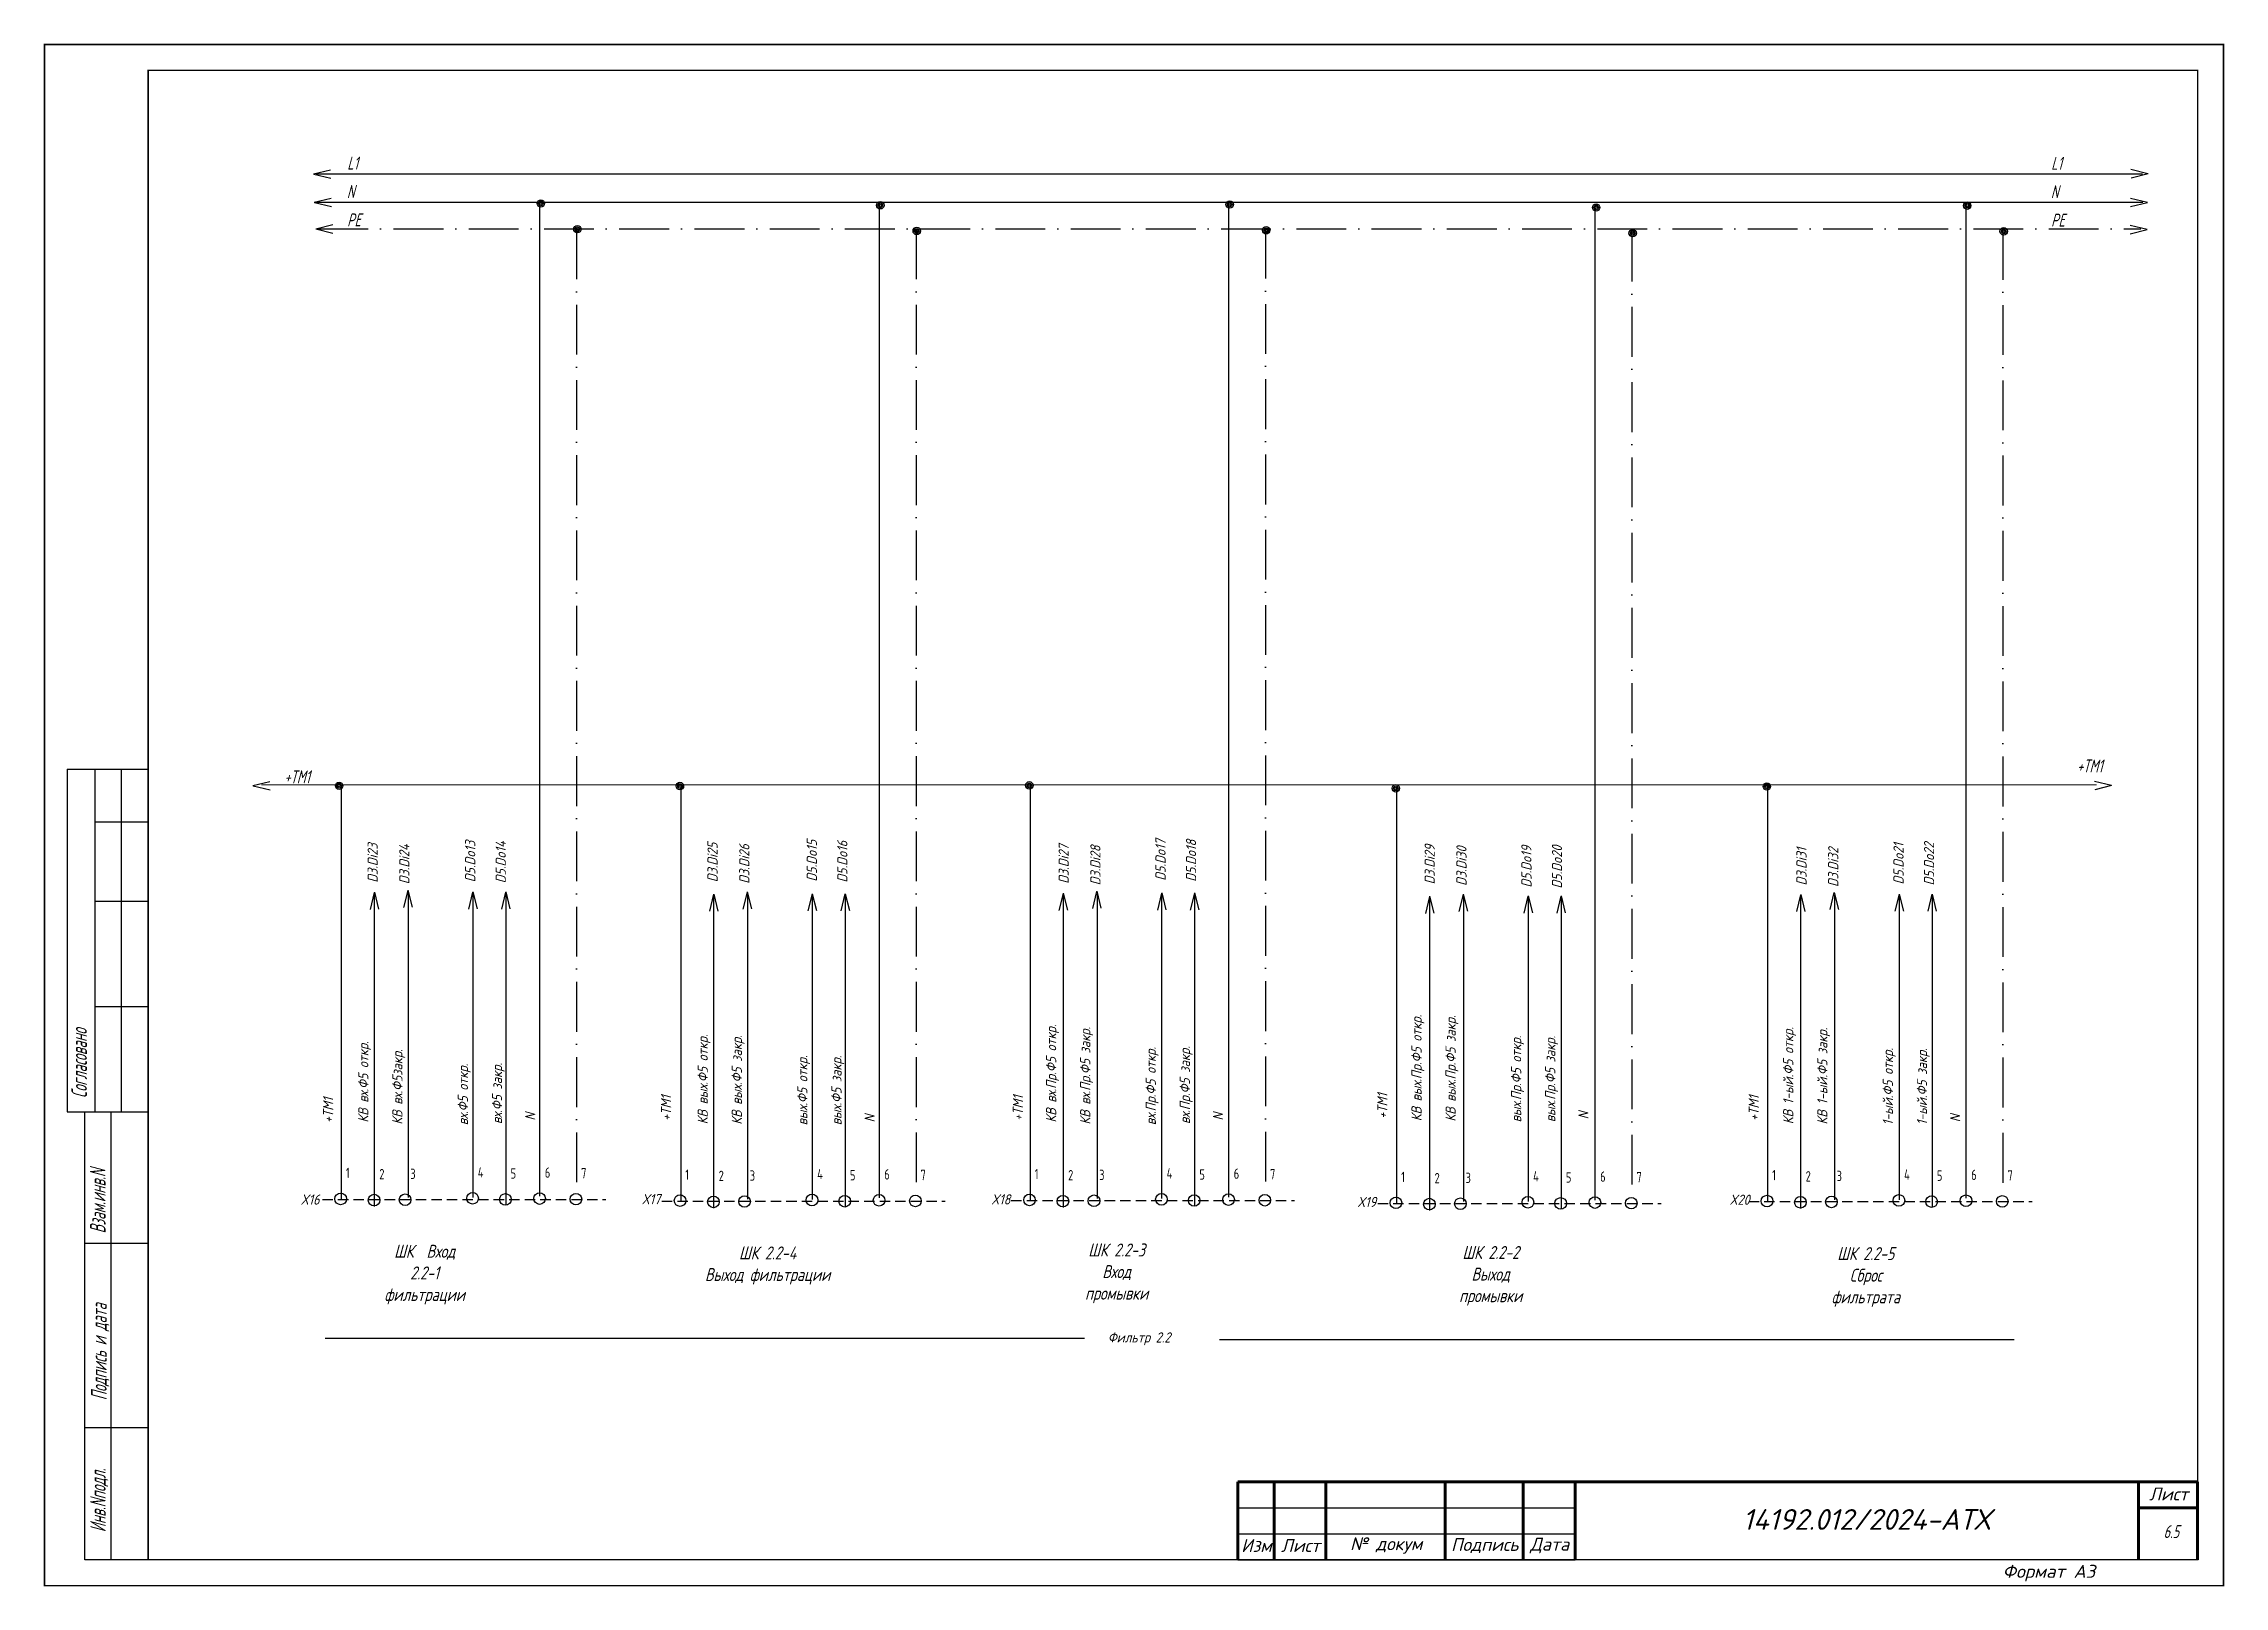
# Model space of a CAD drawing. Header units: millimetres. Extents: x 1463 to 10524, y 7125 to 13164.
# Drawn here: x 4753.6 to 5173.9, y 9092.4 to 9389.7 of the extents above; entities that cross this region are included whole.
import ezdxf
from ezdxf.enums import TextEntityAlignment as Align

# ---------------------------------------------------------------- set-up
doc = ezdxf.new("R2010")
doc.units = ezdxf.units.MM
doc.header["$LTSCALE"] = 4
for name, pattern in [('ACAD_ISO10W100', [18, 12, -3, 0, -3]), ('DASHED', [0.75, 0.5, -0.25]), ('SolidLine', [0])]:
    doc.linetypes.add(name, pattern=pattern)
for name, color, linetype in [('LOC', 8, 'Continuous'), ('RED_2.5mm^2', 1, 'Continuous'), ('SYMS', 7, 'Continuous'), ('Вспомогательная', 1, 'Continuous'), ('Текст', 2, 'Continuous')]:
    doc.layers.add(name, color=color, linetype=linetype)
for name, color, linetype, lineweight in [('RAMKA', 7, 'Continuous', 25), ('SHTAMP', 7, 'SolidLine', 25), ('Основеая', 5, 'Continuous', 60), ('СХЕМА', 7, 'Continuous', 25)]:
    doc.layers.add(name, color=color, linetype=linetype, lineweight=lineweight)
doc.styles.add('COTES', font='cs_gost2304.shx', dxfattribs={"width": 0.75, "oblique": 15})
doc.styles.add('ISOCPEUR', font='isocpeui.ttf')
doc.styles.add('Simplex00.10.00', font='simplex.shx')
doc.styles.add('Simplex25.085.15', font='GOST_A.TTF', dxfattribs={"width": 0.85, "oblique": 15, "height": 2.5})
doc.styles.add('WD', font='romans.shx')
doc.styles.add('ГОСТ', font='isocpeur.ttf', dxfattribs={"oblique": 15})
doc.styles.add('Стиль мой-1', font='GOST_A.TTF', dxfattribs={"width": 0.85, "oblique": 15, "height": 2.5})

msp = doc.modelspace()

# ---------------------------------------------------------------- texts
at = {"style": 'Simplex25.085.15', "oblique": 15}
for s, height, width, p in [('L1', 2.5, 0.85, (4812.12, 9365.46)), ('L1', 2.5, 0.85, (5140.52, 9365.42)), ('N', 2.5, 0.85, (4812.05, 9359.98)), ('N', 2.5, 0.85, (5140.45, 9359.94)), ('PE', 2.5, 0.85, (4812.1, 9354.51)), ('PE', 2.5, 0.85, (5140.5, 9354.47)), ('+ТМ1', 2.5, 0.85, (5145.51, 9249.27)), ('+ТМ1', 2.5, 0.85, (4800.01, 9247.19)), ('X16', 1.961, 1.083459, (4803.14, 9166)), ('X17', 1.961, 1.083459, (4868.86, 9166.07)), ('X18', 1.961, 1.083459, (4936.23, 9166.03)), ('X19', 1.961, 1.083459, (5006.76, 9165.53)), ('X20', 1.961, 1.083459, (5078.52, 9165.96)), ('Фильтр 2.2', 1.961, 1.083459, (4958.71, 9139.43))]:
    msp.add_text(s, height=height, dxfattribs=dict(at, width=width)).set_placement(p)
at = {"color": 3, "style": 'Simplex25.085.15', "oblique": 15, "width": 1.083459}
for s, p in [('D3.Di23', (4817.99, 9228.04)), ('D3.Di24', (4824.1, 9227.74)), ('D5.Do13', (4836.8, 9228.12)), ('D5.Do14', (4842.68, 9227.93)), ('D3.Di25', (4883.5, 9228.13)), ('D3.Di26', (4889.62, 9227.83)), ('D5.Do15', (4902.64, 9228.25)), ('D5.Do16', (4908.52, 9228.06)), ('D3.Di27', (4951.17, 9227.83)), ('D3.Di28', (4957.29, 9227.53)), ('D5.Do17', (4969.85, 9228.42)), ('D5.Do18', (4975.73, 9228.22)), ('D3.Di29', (5021.72, 9227.72)), ('D3.Di30', (5027.84, 9227.43)), ('D5.Do19', (5040.36, 9227.1)), ('D5.Do20', (5046.25, 9226.91)), ('D3.Di31', (5093.37, 9227.5)), ('D3.Di32', (5099.49, 9227.21)), ('D5.Do21', (5112.08, 9227.7)), ('D5.Do22', (5117.96, 9227.51))]:
    msp.add_text(s, height=1.961, rotation=90, dxfattribs=at).set_placement(p)
at = {"style": 'Simplex25.085.15', "oblique": 15, "width": 1.083459}
for s, height, p in [('КВ вх.Пр.Ф5 откр.', 1.9613, (4948.76, 9181.81)), ('КВ вых.Пр.Ф5 откр.', 1.9613, (5019.18, 9182.06)), ('КВ вых.Пр.Ф5 закр.', 1.9613, (5025.75, 9181.99)), ('КВ вх.Ф5 откр.', 1.9613, (4816.19, 9181.8)), ('КВ вых.Ф5 откр.', 1.9613, (4881.61, 9181.47)), ('КВ вых.Ф5 закр.', 1.9613, (4888.18, 9181.4)), ('КВ вх.Пр.Ф5 закр.', 1.9613, (4955.33, 9181.42)), ('вх.Пр.Ф5 откр.', 1.9613, (4967.96, 9181.31)), ('вх.Пр.Ф5 закр.', 1.9613, (4974.53, 9181.54)), ('вых.Пр.Ф5 откр.', 1.9613, (5038.38, 9181.86)), ('вых.Пр.Ф5 закр.', 1.9613, (5044.95, 9181.89)), ('КВ 1-ый.Ф5 откр.', 1.9613, (5090.82, 9181.49)), ('КВ 1-ый.Ф5 закр.', 1.9613, (5097.39, 9181.43)), ('КВ вх.Ф5закр.', 1.9613, (4822.76, 9181.41)), ('вх.Ф5 откр.', 1.9613, (4835.39, 9181.3)), ('вх.Ф5 закр.', 1.9613, (4841.96, 9181.52)), ('вых.Ф5 откр.', 1.9613, (4900.81, 9181.27)), ('вых.Ф5 закр.', 1.9613, (4907.38, 9181.3)), ('1-ый.Ф5 откр.', 1.9613, (5110.02, 9181.29)), ('1-ый.Ф5 закр.', 1.9613, (5116.59, 9181.32)), ('+ТМ1', 1.961, (4809.42, 9181.7)), ('N', 1.96, (4848.36, 9182.19)), ('+ТМ1', 1.961, (4874.55, 9182.12)), ('N', 1.96, (4913.77, 9181.85)), ('+ТМ1', 1.961, (4942.36, 9182.12)), ('N', 1.96, (4980.93, 9182.2)), ('+ТМ1', 1.961, (5012.59, 9182.53)), ('N', 1.96, (5051.34, 9182.44)), ('+ТМ1', 1.961, (5084.18, 9182.11)), ('N', 1.96, (5122.99, 9181.88))]:
    msp.add_text(s, height=height, rotation=90, dxfattribs=at).set_placement(p)
at = {"color": 7, "lineweight": 25, "insert": (5162.18, 9104.24), "char_height": 2.5, "attachment_point": 1, "style": 'Стиль мой-1'}
msp.add_mtext_dynamic_manual_height_columns('6.5', width=5.3031, gutter_width=12.5, heights=[0], dxfattribs=at)
at = {"layer": 'SHTAMP', "color": 0, "style": 'ISOCPEUR'}
msp.add_text('14192.012/2024-АТХ', height=4, dxfattribs=at).set_placement((5104.9, 9103.33), align=Align.CENTER)
at = {"layer": 'SYMS', "linetype": 'Continuous', "char_height": 2.5, "attachment_point": 2}
for s, insert, width in [('{\\Fsimplex|c204;\\Q15;\\W0.75;\\C0;ШК 2.2-3\\PВход промывки}', (4960.4, 9158.51), 16.2192), ('{\\Fsimplex|c204;\\Q15;\\W0.75;\\C0;ШК  Вход 2.2-1 фильтрации}', (4827.03, 9158.26), 16.2192), ('{\\Fsimplex|c204;\\Q15;\\W0.75;\\C0;ШК 2.2-4\\PВыход фильтрации}', (4893.13, 9157.94), 27.2347), ('{\\Fsimplex|c204;\\Q15;\\W0.75;\\C0;ШК 2.2-2 Выход промывки}', (5032.49, 9158.03), 16.2192), ('{\\Fsimplex|c204;\\Q15;\\W0.75;\\C0;ШК 2.2-5\\PСброс фильтрата}', (5104.78, 9157.81), 16.2192)]:
    msp.add_mtext(s, dxfattribs=dict(at, insert=insert, width=width))

# ---------------------------------------------------------------- blocks, each defined once
blk = doc.blocks.new('Формат А3')
at = {"color": 0, "linetype": 'Continuous', "const_width": 0.3}
for points in [[(-420, 297), (0, 297), (0, 0), (-420, 0)], [(-400, 5), (-400, 292), (-5, 292), (-5, 5)]]:
    blk.add_lwpolyline(points, close=True, dxfattribs=at)
at = {"color": 0, "linetype": 'Continuous', "style": 'Simplex00.10.00', "oblique": 15}
blk.add_text('Формат А3', height=2.5, dxfattribs=at).set_placement((-33.67, 2.75), align=Align.MIDDLE_CENTER)
blk = doc.blocks.new('A$C73A268AF')
at = {"lineweight": 30}
for p, q in [((4.57, 157.46), (20.05, 157.46)), ((4.57, 157.46), (4.57, 91.46)), ((9.89, 157.46), (9.89, 91.46)), ((14.97, 157.46), (14.97, 91.46)), ((9.89, 147.31), (20.05, 147.31)), ((9.89, 132.08), (20.05, 132.08)), ((9.89, 111.77), (20.05, 111.77)), ((4.57, 91.46), (20.05, 91.46)), ((7.96, 5.15), (7.96, 91.46)), ((13.04, 5.15), (13.04, 91.46)), ((20.15, 66.08), (7.96, 66.08)), ((20.15, 30.54), (7.96, 30.54))]:
    blk.add_line(p, q, dxfattribs=at)
blk.add_lwpolyline([(20.15, 5.15), (7.96, 5.15)], dxfattribs=at)
at = {"layer": 'Вспомогательная', "color": 7}
for p, q in [((230.15, 15.15), (295.15, 15.15)), ((230.15, 10.15), (295.15, 10.15)), ((230.15, 5.15), (295.15, 5.15))]:
    blk.add_line(p, q, dxfattribs=at)
at = {"layer": 'Основеая', "color": 7}
for p, q in [((230.15, 20.15), (230.15, 5.15)), ((415.15, 20.15), (230.15, 20.15)), ((237.15, 20.15), (237.15, 5.15)), ((247.15, 20.15), (247.15, 5.15)), ((270.15, 20.15), (270.15, 5.15)), ((285.15, 20.15), (285.15, 5.15)), ((295.15, 20.15), (295.15, 5.15)), ((403.72, 20.15), (403.72, 5.15)), ((415.15, 20.15), (415.15, 5.15)), ((403.72, 15.15), (415.15, 15.15))]:
    blk.add_line(p, q, dxfattribs=at)
blk.add_blockref('Формат А3', (420.15, 0.15))
at = {"layer": 'RAMKA', "style": 'COTES', "oblique": 15, "width": 0.75}
for s, p in [('Согласовано', (8.35, 94.1)), ('Взам.инв.N', (11.94, 68.02)), ('Подпись и дата', (12.17, 35.86)), ('Инв.Nподл.', (11.97, 10.43))]:
    blk.add_text(s, height=3, rotation=90, dxfattribs=at).set_placement(p)
at = {"layer": 'Текст', "color": 7, "char_height": 2.5, "style": 'ГОСТ'}
for s, insert, width, attachment_point in [('{\\fISOCPEUR|b0|i0|c204|p34;Лист}', (413.32, 17.81), 11.4585, 6), ('{\\fISOCPEUR|b0|i0|c204|p34;Изм}', (233.75, 7.88), 7, 5), ('{\\fISOCPEUR|b0|i0|c204|p34;Лист}', (242.25, 7.88), 10, 5), ('{\\fISOCPEUR|b0|i0|c204|p34;№ докум}', (258.75, 7.88), 23, 5), ('{\\fISOCPEUR|b0|i0|c204|p34;Подпись}', (277.75, 7.88), 15, 5), ('{\\fISOCPEUR|b0|i0|c204|p34;Дата}', (290.25, 7.88), 10, 5)]:
    blk.add_mtext(s, dxfattribs=dict(at, insert=insert, width=width, attachment_point=attachment_point))
blk = doc.blocks.new('WDDOT')
for radius in [0.72, 0.449, 0.223]:
    blk.add_circle((0, 0), radius)
blk = doc.blocks.new('VT0W02')
blk.add_circle((0, 0), 0.0699)
at = {"style": 'WD'}
for tag, p, width in [('INST', (0.062, 0.42), 0.7), ('LOC', (0.062, 0.25), 0.7), ('DESC1', (0.053, -0.385), 0.8)]:
    blk.add_attdef(tag, p, '', height=0.125, dxfattribs=dict(at, width=width))
at = {"style": 'WD', "flags": 1}
for tag, p, height in [('X4TERM01', (-0.07, 0), 0.0125), ('X4TERMDESC01', (-0.055, -0.023), 0.025), ('X2TERMDESC01', (-0.006, 0.029), 0.025), ('STRIPSEQ', (0, 0), 0.00125), ('X2TERM01', (0, 0.07), 0.0125), ('X1TERMDESC01', (0.039, -0.003), 0.025), ('X1TERM01', (0.07, 0), 0.0125), ('LINKTERM', (0, -0.002), 0.00125), ('X8TERM01', (0, -0.07), 0.0125), ('X8TERMDESC01', (0, -0.054), 0.025)]:
    blk.add_attdef(tag, p, '', height=height, dxfattribs=at)
at = {"linetype": 'Continuous', "style": 'WD'}
for tag, p, height, width, flags in [('WIRENO', (0.062, 0.094), 0.125, 0.8, 8), ('TAGSTRIP', (0.053, -0.229), 0.125, 0.9, 8), ('DESC2', (0.053, -0.541), 0.125, 0.8, 8), ('CAT', (0.213, -0.406), 0.109, 0.8, 1), ('DESC3', (0.053, -0.698), 0.125, 0.8, 8)]:
    blk.add_attdef(tag, p, '', height=height, dxfattribs=dict(at, width=width, flags=flags))
at = {"linetype": 'Continuous', "style": 'WD', "width": 0.8, "flags": 1}
blk.add_attdef('MFG', text='', height=0.109, dxfattribs=at).set_placement((0.088, -0.406), align=Align.RIGHT)
at = {"style": 'WD', "width": 0.7, "flags": 1}
blk.add_attdef('ASSYCODE', (0.062, -0.281), '', height=0.01, dxfattribs=at)

# ---------------------------------------------------------------- linework, layer by layer
at = {"linetype": 'DASHED'}
for p, q in [((4807.33, 9167.01), (4861.93, 9167.01)), ((4940.09, 9166.81), (4994.69, 9166.81)), ((4872.74, 9166.67), (4927.34, 9166.67)), ((5010.72, 9166.24), (5065.32, 9166.24)), ((5082.22, 9166.59), (5136.83, 9166.59))]:
    msp.add_line(p, q, dxfattribs=at)
at = {"color": 7, "ltscale": 0.2}
for p, q in [((4954.24, 9140.18), (4807.84, 9140.18)), ((4980.2, 9140), (5133.38, 9140))]:
    msp.add_line(p, q, dxfattribs=at)
at = {"layer": 'RED_2.5mm^2', "linetype": 'Continuous', "ltscale": 0.2}
for p, q in [((4806.15, 9364.64), (5158.13, 9364.64)), ((4805.75, 9359.16), (5158.18, 9359.16)), ((4849.2, 9359.08), (4849.2, 9167.65)), ((4914.61, 9359.08), (4914.61, 9167.31)), ((4981.96, 9359.22), (4981.96, 9167.45)), ((5052.59, 9358.65), (5052.59, 9166.88)), ((5124.1, 9359), (5124.1, 9167.24)), ((4943.73, 9246.82), (4943.73, 9166.86)), ((5085.86, 9246.62), (5085.86, 9166.64)), ((4810.96, 9246.47), (4810.96, 9167.06)), ((4876.38, 9246.34), (4876.38, 9166.72)), ((5014.35, 9246.42), (5014.35, 9166.29)), ((4817.31, 9225.88), (4817.31, 9165.64)), ((4823.85, 9226.03), (4823.85, 9167.36)), ((4836.31, 9226.14), (4836.31, 9167.35)), ((4842.66, 9226.17), (4842.66, 9165.93)), ((4889.27, 9225.7), (4889.27, 9167.02)), ((4901.72, 9225.8), (4901.72, 9167.01)), ((4908.07, 9225.83), (4908.07, 9165.6)), ((4950.07, 9225.68), (4950.07, 9165.44)), ((4956.62, 9225.83), (4956.62, 9167.16)), ((4969.07, 9225.94), (4969.07, 9167.15)), ((4975.42, 9225.97), (4975.42, 9165.73)), ((5098.75, 9225.62), (5098.75, 9166.95)), ((5111.21, 9225.72), (5111.21, 9166.93)), ((5117.56, 9225.75), (5117.56, 9165.52)), ((4882.72, 9225.54), (4882.72, 9165.31)), ((5020.7, 9225.11), (5020.7, 9164.88)), ((5027.25, 9225.27), (5027.25, 9166.59)), ((5039.7, 9225.37), (5039.7, 9166.58)), ((5046.05, 9225.4), (5046.05, 9165.17)), ((5092.21, 9225.46), (5092.21, 9165.23))]:
    msp.add_line(p, q, dxfattribs=at)
at = {"layer": 'RED_2.5mm^2', "linetype": 'ACAD_ISO10W100', "ltscale": 0.2}
for p, q in [((4806.55, 9354.01), (5157.78, 9354.01)), ((4856.32, 9353.91), (4856.32, 9168.65)), ((4921.74, 9353.91), (4921.74, 9168.31)), ((4989.09, 9354.05), (4989.09, 9168.45)), ((5059.71, 9353.48), (5059.71, 9167.88)), ((5131.22, 9353.83), (5131.22, 9168.23))]:
    msp.add_line(p, q, dxfattribs=at)
at = {"layer": 'SYMS', "linetype": 'Continuous', "ltscale": 0.2}
for p, q in [((4805.64, 9364.62), (4808.91, 9365.43)), ((4805.68, 9364.58), (4808.95, 9363.78)), ((5159.16, 9364.67), (5155.9, 9365.47)), ((5159.2, 9364.64), (5155.93, 9363.83)), ((4805.76, 9359.16), (4809.03, 9359.98)), ((4805.79, 9359.13), (4809.06, 9358.33)), ((5159.05, 9359.1), (5155.78, 9359.9)), ((5159.09, 9359.07), (5155.82, 9358.26)), ((4806.04, 9354.06), (4809.32, 9354.87)), ((4806.08, 9354.03), (4809.35, 9353.23)), ((5159, 9353.89), (5155.73, 9354.68)), ((5159.03, 9353.85), (5155.76, 9353.04)), ((4793.95, 9246.74), (4797.22, 9247.55)), ((4793.99, 9246.71), (4797.26, 9245.91)), ((5152.13, 9246.77), (5148.86, 9247.57)), ((5152.17, 9246.74), (5148.9, 9245.93)), ((4817.31, 9226.15), (4816.51, 9222.88)), ((4817.34, 9226.19), (4818.15, 9222.92)), ((4823.77, 9226.55), (4822.97, 9223.28)), ((4823.8, 9226.59), (4824.61, 9223.31)), ((4836.29, 9226.22), (4835.49, 9222.95)), ((4836.33, 9226.26), (4837.14, 9222.99)), ((4842.64, 9226.22), (4841.84, 9222.95)), ((4842.67, 9226.26), (4843.48, 9222.99)), ((4882.72, 9225.81), (4881.92, 9222.55)), ((4882.75, 9225.85), (4883.56, 9222.58)), ((4889.18, 9226.21), (4888.38, 9222.94)), ((4889.21, 9226.25), (4890.02, 9222.98)), ((4901.7, 9225.88), (4900.91, 9222.62)), ((4901.74, 9225.92), (4902.55, 9222.65)), ((4908.05, 9225.88), (4907.25, 9222.62)), ((4908.08, 9225.92), (4908.9, 9222.65)), ((4950.07, 9225.95), (4949.27, 9222.68)), ((4950.1, 9225.99), (4950.91, 9222.72)), ((4956.53, 9226.35), (4955.73, 9223.08)), ((4956.56, 9226.39), (4957.37, 9223.11)), ((4969.05, 9226.02), (4968.26, 9222.75)), ((4969.09, 9226.06), (4969.9, 9222.79)), ((4975.4, 9226.02), (4974.6, 9222.75)), ((4975.43, 9226.06), (4976.25, 9222.79)), ((5027.16, 9225.78), (5026.36, 9222.51)), ((5027.19, 9225.82), (5028, 9222.55)), ((5092.2, 9225.73), (5091.41, 9222.47)), ((5092.24, 9225.77), (5093.05, 9222.5)), ((5098.66, 9226.13), (5097.87, 9222.86)), ((5098.7, 9226.17), (5099.51, 9222.9)), ((5111.19, 9225.8), (5110.39, 9222.54)), ((5111.22, 9225.84), (5112.04, 9222.57)), ((5117.53, 9225.8), (5116.74, 9222.54)), ((5117.57, 9225.84), (5118.38, 9222.57)), ((5020.7, 9225.38), (5019.9, 9222.12)), ((5020.73, 9225.42), (5021.54, 9222.15)), ((5039.68, 9225.45), (5038.88, 9222.19)), ((5039.72, 9225.49), (5040.53, 9222.22)), ((5046.03, 9225.45), (5045.23, 9222.19)), ((5046.06, 9225.49), (5046.87, 9222.22))]:
    msp.add_line(p, q, dxfattribs=at)
at = {"layer": 'СХЕМА', "color": 1, "linetype": 'Continuous', "lineweight": 20, "ltscale": 30}
msp.add_line((5149.23, 9246.9), (4795.6, 9246.9), dxfattribs=at)

# ---------------------------------------------------------------- block references
at = {"ltscale": 1.2}
msp.add_blockref('A$C73A268AF', (4753.6, 9092.43), dxfattribs=at)
at = {"layer": 'SYMS', "linetype": 'Continuous', "ltscale": 0.2}
for p in [(4849.43, 9358.93), (4914.85, 9358.59), (4982.2, 9358.73), (5052.82, 9358.16), (5124.33, 9358.51), (4856.47, 9353.97), (4921.88, 9353.64), (4989.23, 9353.77), (5059.86, 9353.21), (5131.37, 9353.56), (4810.55, 9246.71), (4876.23, 9246.66), (4943.58, 9246.79), (5014.21, 9246.23), (5085.72, 9246.58)]:
    msp.add_blockref('WDDOT', p, dxfattribs=at)
ref = msp.add_blockref('VT0W02', (4810.85, 9167.1), dxfattribs=dict(at, xscale=16, yscale=16, zscale=16))
ref.add_attrib('LOC', '1', (4811.85, 9171.1), dxfattribs={"layer": 'LOC', "height": 2, "style": 'WD', "width": 0.7})
ref = msp.add_blockref('VT0W02', (4817.29, 9166.87), dxfattribs=dict(at, xscale=16, yscale=16, zscale=16))
ref.add_attrib('LOC', '2', (4818.29, 9170.87), dxfattribs={"layer": 'LOC', "height": 2, "style": 'WD', "width": 0.7})
ref = msp.add_blockref('VT0W02', (4823.27, 9166.94), dxfattribs=dict(at, xscale=16, yscale=16, zscale=16))
ref.add_attrib('LOC', '3', (4824.27, 9170.94), dxfattribs={"layer": 'LOC', "height": 2, "style": 'WD', "width": 0.7})
ref = msp.add_blockref('VT0W02', (4836.28, 9167.22), dxfattribs=dict(at, xscale=16, yscale=16, zscale=16))
ref.add_attrib('LOC', '4', (4837.28, 9171.22), dxfattribs={"layer": 'LOC', "height": 2, "style": 'WD', "width": 0.7})
ref = msp.add_blockref('VT0W02', (4842.59, 9167), dxfattribs=dict(at, xscale=16, yscale=16, zscale=16))
ref.add_attrib('LOC', '5', (4843.59, 9171), dxfattribs={"layer": 'LOC', "height": 2, "style": 'WD', "width": 0.7})
ref = msp.add_blockref('VT0W02', (4849.2, 9167.17), dxfattribs=dict(at, xscale=16, yscale=16, zscale=16))
ref.add_attrib('LOC', '6', (4850.2, 9171.17), dxfattribs={"layer": 'LOC', "height": 2, "style": 'WD', "width": 0.7})
ref = msp.add_blockref('VT0W02', (4856.2, 9167.05), dxfattribs=dict(at, xscale=16, yscale=16, zscale=16))
ref.add_attrib('LOC', '7', (4857.2, 9171.05), dxfattribs={"layer": 'LOC', "height": 2, "style": 'WD', "width": 0.7})
ref = msp.add_blockref('VT0W02', (4876.26, 9166.77), dxfattribs=dict(at, xscale=16, yscale=16, zscale=16))
ref.add_attrib('LOC', '1', (4877.26, 9170.77), dxfattribs={"layer": 'LOC', "height": 2, "style": 'WD', "width": 0.7})
ref = msp.add_blockref('VT0W02', (4882.7, 9166.53), dxfattribs=dict(at, xscale=16, yscale=16, zscale=16))
ref.add_attrib('LOC', '2', (4883.7, 9170.53), dxfattribs={"layer": 'LOC', "height": 2, "style": 'WD', "width": 0.7})
ref = msp.add_blockref('VT0W02', (4888.69, 9166.6), dxfattribs=dict(at, xscale=16, yscale=16, zscale=16))
ref.add_attrib('LOC', '3', (4889.69, 9170.6), dxfattribs={"layer": 'LOC', "height": 2, "style": 'WD', "width": 0.7})
ref = msp.add_blockref('VT0W02', (4901.69, 9166.89), dxfattribs=dict(at, xscale=16, yscale=16, zscale=16))
ref.add_attrib('LOC', '4', (4902.69, 9170.89), dxfattribs={"layer": 'LOC', "height": 2, "style": 'WD', "width": 0.7})
ref = msp.add_blockref('VT0W02', (4908, 9166.66), dxfattribs=dict(at, xscale=16, yscale=16, zscale=16))
ref.add_attrib('LOC', '5', (4909, 9170.66), dxfattribs={"layer": 'LOC', "height": 2, "style": 'WD', "width": 0.7})
ref = msp.add_blockref('VT0W02', (4914.62, 9166.83), dxfattribs=dict(at, xscale=16, yscale=16, zscale=16))
ref.add_attrib('LOC', '6', (4915.62, 9170.83), dxfattribs={"layer": 'LOC', "height": 2, "style": 'WD', "width": 0.7})
ref = msp.add_blockref('VT0W02', (4921.61, 9166.71), dxfattribs=dict(at, xscale=16, yscale=16, zscale=16))
ref.add_attrib('LOC', '7', (4922.61, 9170.71), dxfattribs={"layer": 'LOC', "height": 2, "style": 'WD', "width": 0.7})
ref = msp.add_blockref('VT0W02', (4943.61, 9166.9), dxfattribs=dict(at, xscale=16, yscale=16, zscale=16))
ref.add_attrib('LOC', '1', (4944.61, 9170.9), dxfattribs={"layer": 'LOC', "height": 2, "style": 'WD', "width": 0.7})
ref = msp.add_blockref('VT0W02', (4950.05, 9166.67), dxfattribs=dict(at, xscale=16, yscale=16, zscale=16))
ref.add_attrib('LOC', '2', (4951.05, 9170.67), dxfattribs={"layer": 'LOC', "height": 2, "style": 'WD', "width": 0.7})
ref = msp.add_blockref('VT0W02', (4956.04, 9166.74), dxfattribs=dict(at, xscale=16, yscale=16, zscale=16))
ref.add_attrib('LOC', '3', (4957.04, 9170.74), dxfattribs={"layer": 'LOC', "height": 2, "style": 'WD', "width": 0.7})
ref = msp.add_blockref('VT0W02', (4969.04, 9167.02), dxfattribs=dict(at, xscale=16, yscale=16, zscale=16))
ref.add_attrib('LOC', '4', (4970.04, 9171.02), dxfattribs={"layer": 'LOC', "height": 2, "style": 'WD', "width": 0.7})
ref = msp.add_blockref('VT0W02', (4975.35, 9166.8), dxfattribs=dict(at, xscale=16, yscale=16, zscale=16))
ref.add_attrib('LOC', '5', (4976.35, 9170.8), dxfattribs={"layer": 'LOC', "height": 2, "style": 'WD', "width": 0.7})
ref = msp.add_blockref('VT0W02', (4981.97, 9166.97), dxfattribs=dict(at, xscale=16, yscale=16, zscale=16))
ref.add_attrib('LOC', '6', (4982.97, 9170.97), dxfattribs={"layer": 'LOC', "height": 2, "style": 'WD', "width": 0.7})
ref = msp.add_blockref('VT0W02', (4988.96, 9166.85), dxfattribs=dict(at, xscale=16, yscale=16, zscale=16))
ref.add_attrib('LOC', '7', (4989.96, 9170.85), dxfattribs={"layer": 'LOC', "height": 2, "style": 'WD', "width": 0.7})
ref = msp.add_blockref('VT0W02', (5014.24, 9166.34), dxfattribs=dict(at, xscale=16, yscale=16, zscale=16))
ref.add_attrib('LOC', '1', (5015.24, 9170.34), dxfattribs={"layer": 'LOC', "height": 2, "style": 'WD', "width": 0.7})
ref = msp.add_blockref('VT0W02', (5020.68, 9166.1), dxfattribs=dict(at, xscale=16, yscale=16, zscale=16))
ref.add_attrib('LOC', '2', (5021.68, 9170.1), dxfattribs={"layer": 'LOC', "height": 2, "style": 'WD', "width": 0.7})
ref = msp.add_blockref('VT0W02', (5026.66, 9166.17), dxfattribs=dict(at, xscale=16, yscale=16, zscale=16))
ref.add_attrib('LOC', '3', (5027.66, 9170.17), dxfattribs={"layer": 'LOC', "height": 2, "style": 'WD', "width": 0.7})
ref = msp.add_blockref('VT0W02', (5039.67, 9166.46), dxfattribs=dict(at, xscale=16, yscale=16, zscale=16))
ref.add_attrib('LOC', '4', (5040.67, 9170.46), dxfattribs={"layer": 'LOC', "height": 2, "style": 'WD', "width": 0.7})
ref = msp.add_blockref('VT0W02', (5045.98, 9166.23), dxfattribs=dict(at, xscale=16, yscale=16, zscale=16))
ref.add_attrib('LOC', '5', (5046.98, 9170.23), dxfattribs={"layer": 'LOC', "height": 2, "style": 'WD', "width": 0.7})
ref = msp.add_blockref('VT0W02', (5052.59, 9166.4), dxfattribs=dict(at, xscale=16, yscale=16, zscale=16))
ref.add_attrib('LOC', '6', (5053.59, 9170.4), dxfattribs={"layer": 'LOC', "height": 2, "style": 'WD', "width": 0.7})
ref = msp.add_blockref('VT0W02', (5059.59, 9166.28), dxfattribs=dict(at, xscale=16, yscale=16, zscale=16))
ref.add_attrib('LOC', '7', (5060.59, 9170.28), dxfattribs={"layer": 'LOC', "height": 2, "style": 'WD', "width": 0.7})
ref = msp.add_blockref('VT0W02', (5085.75, 9166.69), dxfattribs=dict(at, xscale=16, yscale=16, zscale=16))
ref.add_attrib('LOC', '1', (5086.75, 9170.69), dxfattribs={"layer": 'LOC', "height": 2, "style": 'WD', "width": 0.7})
ref = msp.add_blockref('VT0W02', (5092.19, 9166.45), dxfattribs=dict(at, xscale=16, yscale=16, zscale=16))
ref.add_attrib('LOC', '2', (5093.19, 9170.45), dxfattribs={"layer": 'LOC', "height": 2, "style": 'WD', "width": 0.7})
ref = msp.add_blockref('VT0W02', (5098.17, 9166.52), dxfattribs=dict(at, xscale=16, yscale=16, zscale=16))
ref.add_attrib('LOC', '3', (5099.17, 9170.52), dxfattribs={"layer": 'LOC', "height": 2, "style": 'WD', "width": 0.7})
ref = msp.add_blockref('VT0W02', (5111.17, 9166.81), dxfattribs=dict(at, xscale=16, yscale=16, zscale=16))
ref.add_attrib('LOC', '4', (5112.17, 9170.81), dxfattribs={"layer": 'LOC', "height": 2, "style": 'WD', "width": 0.7})
ref = msp.add_blockref('VT0W02', (5117.48, 9166.58), dxfattribs=dict(at, xscale=16, yscale=16, zscale=16))
ref.add_attrib('LOC', '5', (5118.48, 9170.58), dxfattribs={"layer": 'LOC', "height": 2, "style": 'WD', "width": 0.7})
ref = msp.add_blockref('VT0W02', (5124.1, 9166.75), dxfattribs=dict(at, xscale=16, yscale=16, zscale=16))
ref.add_attrib('LOC', '6', (5125.1, 9170.75), dxfattribs={"layer": 'LOC', "height": 2, "style": 'WD', "width": 0.7})
ref = msp.add_blockref('VT0W02', (5131.1, 9166.63), dxfattribs=dict(at, xscale=16, yscale=16, zscale=16))
ref.add_attrib('LOC', '7', (5132.1, 9170.63), dxfattribs={"layer": 'LOC', "height": 2, "style": 'WD', "width": 0.7})

msp.set_redraw_order([(e.dxf.handle, doc.entitydb.next_handle()) for e in msp.query("TEXT MTEXT ATTDEF DIMENSION ARC_DIMENSION")])  # texts and dimensions are drawn at this point

doc.saveas('drawing.dxf')
